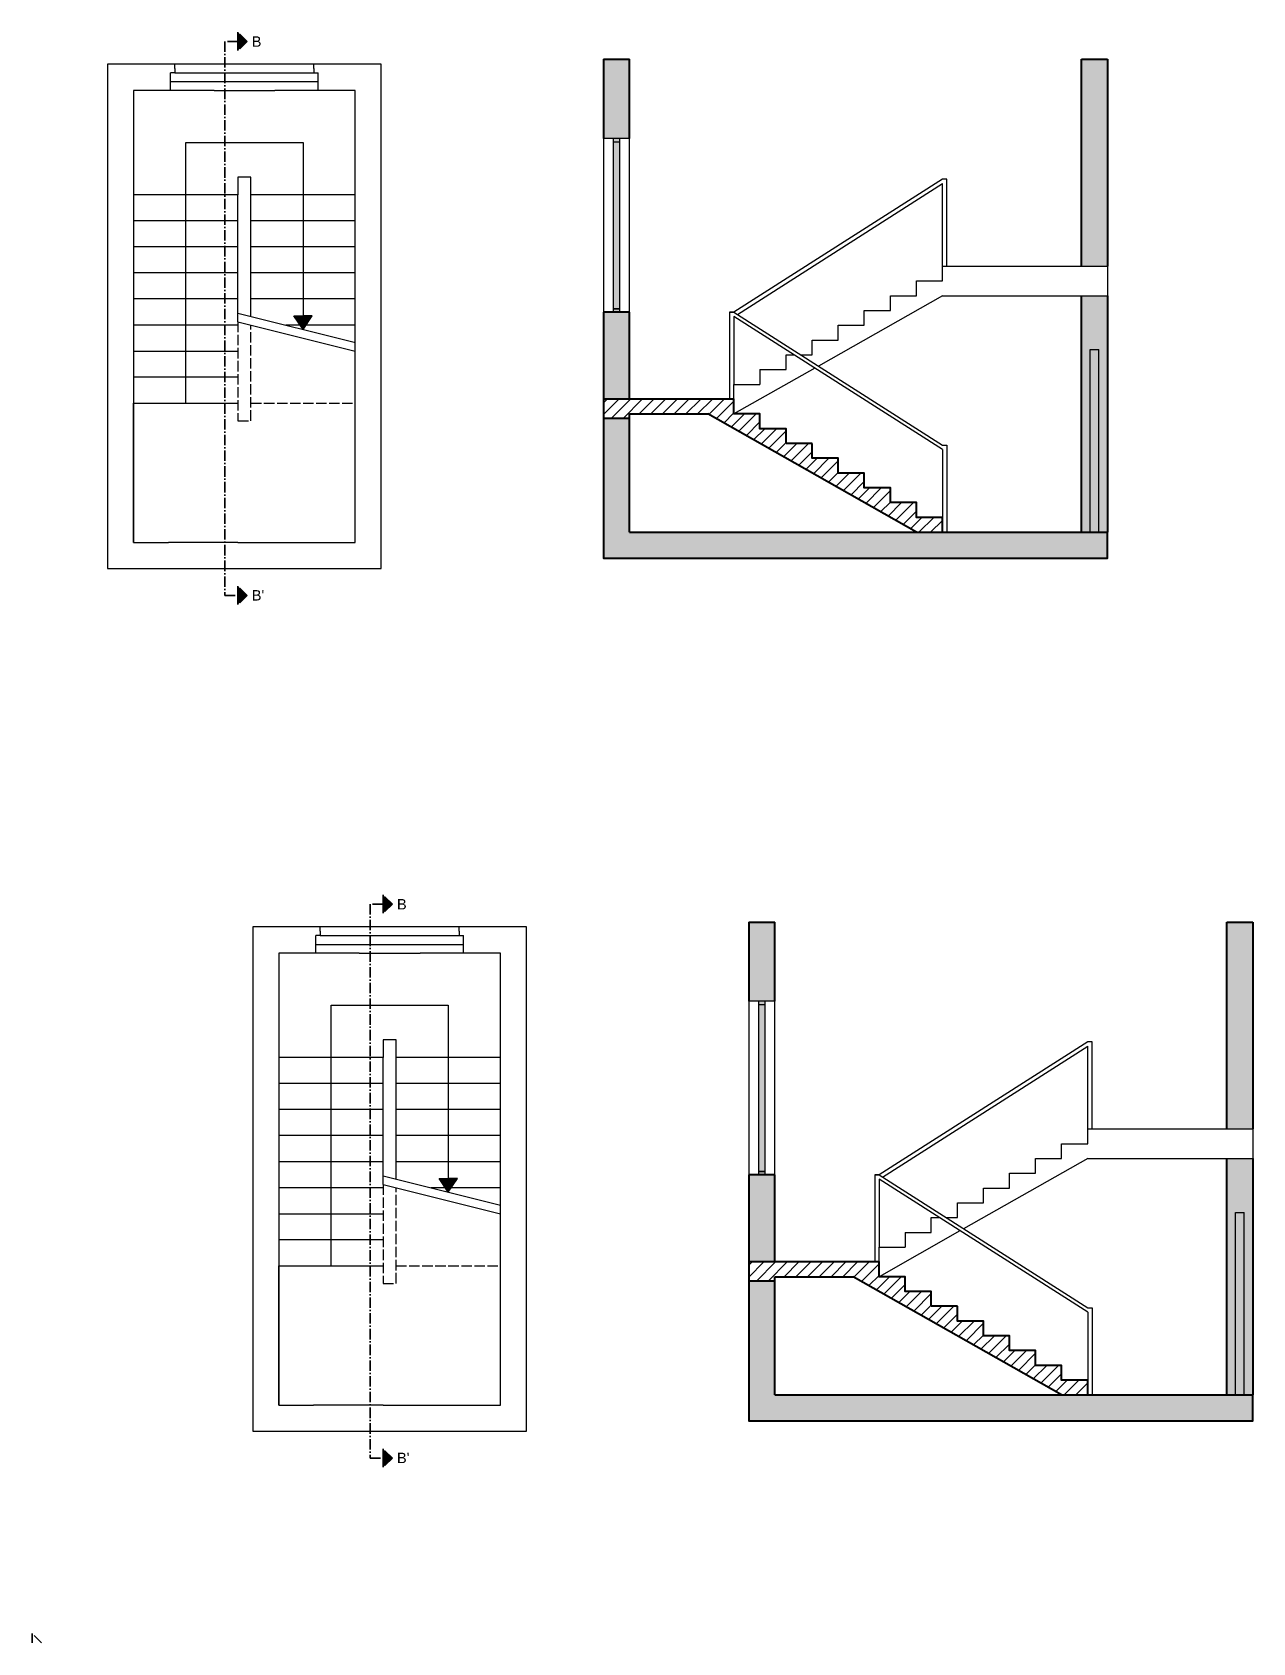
# Model space of a CAD drawing. Header units: millimetres. Extents: x -10077 to 9897, y -674 to 9335.
# Drawn here: x 3005 to 4410, y 76 to 1929 of the extents above; entities that cross this region are included whole.
import ezdxf

# ---------------------------------------------------------------- set-up
doc = ezdxf.new("R2010")
doc.units = ezdxf.units.MM
doc.linetypes.add('ACAD_ISO02W100', pattern=[15, 12, -3])
doc.linetypes.add('ACAD_ISO10W100', pattern=[18, 12, -3, 0, -3])
doc.layers.add('linee di sezione', color=201, linetype='ACAD_ISO10W100', lineweight=35)
doc.layers.add('muri grandi', color=7, linetype='Continuous', lineweight=40)
for name, color, linetype in [('porte', 42, 'Continuous'), ('solid', 254, 'Continuous'), ('tratteggiata', 7, 'ACAD_ISO02W100'), ('vetro', 140, 'Continuous')]:
    doc.layers.add(name, color=color, linetype=linetype)
doc.styles.get("Standard").update_dxf_attribs({"font": 'arial.ttf'})

msp = doc.modelspace()

# ---------------------------------------------------------------- texts
at = {"layer": 'linee di sezione', "char_height": 12, "attachment_point": 1}
for s, insert in [('B', (3258.1, 1924)), ("B'", (3258.1, 1287)), ('B', (3425.2, 931.6)), ("B'", (3425.2, 294.7))]:
    msp.add_mtext_dynamic_manual_height_columns(s, width=22.148, gutter_width=12.5, heights=[0], dxfattribs=dict(at, insert=insert))

# ---------------------------------------------------------------- hatches: boundary and pattern name
h = msp.add_hatch(color=256)
h.dxf.hatch_style = 1
h.paths.add_polyline_path([(3317.2, 1586.9), (3327.8, 1602.5), (3317.2, 1602.5), (3306.6, 1602.5)])
h = msp.add_hatch()
h.set_pattern_fill('ANSI31', color=256, scale=3)
h.set_pattern_definition([(45, (-254.4135, 104.243), (-6.735192, 6.735192), [])])
h.paths.add_polyline_path([(3812.9, 1506.6), (3662.9, 1506.6), (3662.9, 1484.6), (3692.9, 1484.6), (3692.9, 1489.6), (3782.9, 1489.6), (4022.9, 1353.6), (4052.9, 1353.6), (4052.9, 1370.6), (4022.9, 1370.6), (4022.9, 1387.6), (3992.9, 1387.6), (3992.9, 1404.6), (3962.9, 1404.6), (3962.9, 1421.6), (3932.9, 1421.6), (3932.9, 1438.6), (3902.9, 1438.6), (3902.9, 1455.6), (3872.9, 1455.6), (3872.9, 1472.6), (3842.9, 1472.6), (3842.9, 1489.6), (3812.9, 1489.6)])
h = msp.add_hatch(color=256)
h.dxf.hatch_style = 1
h.paths.add_polyline_path([(3484.3, 594.5), (3494.9, 610.1), (3484.3, 610.1), (3473.7, 610.1)])
h = msp.add_hatch()
h.set_pattern_fill('ANSI31', color=256, scale=3)
h.set_pattern_definition([(45, (-87.376, -888.119), (-6.735192, 6.735192), [])])
h.paths.add_polyline_path([(3980, 514.2), (3830, 514.2), (3830, 492.2), (3860, 492.2), (3860, 497.2), (3950, 497.2), (4190, 361.2), (4220, 361.2), (4220, 378.2), (4190, 378.2), (4190, 395.2), (4160, 395.2), (4160, 412.2), (4130, 412.2), (4130, 429.2), (4100, 429.2), (4100, 446.2), (4070, 446.2), (4070, 463.2), (4040, 463.2), (4040, 480.2), (4010, 480.2), (4010, 497.2), (3980, 497.2)])
at = {"layer": 'linee di sezione'}
h = msp.add_hatch(color=256, dxfattribs=at)
h.dxf.hatch_style = 1
h.paths.add_polyline_path([(3252.8, 1918.2), (3242.2, 1928.8), (3242.2, 1918.2), (3242.2, 1907.6)])
h = msp.add_hatch(color=256, dxfattribs=at)
h.dxf.hatch_style = 1
h.paths.add_polyline_path([(3252.8, 1280.9), (3242.2, 1291.5), (3242.2, 1280.9), (3242.2, 1270.3)])
h = msp.add_hatch(color=256, dxfattribs=at)
h.dxf.hatch_style = 1
h.paths.add_polyline_path([(3419.9, 925.8), (3409.2, 936.4), (3409.2, 925.8), (3409.2, 915.2)])
h = msp.add_hatch(color=256, dxfattribs=at)
h.dxf.hatch_style = 1
h.paths.add_polyline_path([(3419.9, 288.5), (3409.2, 299.2), (3409.2, 288.5), (3409.2, 277.9)])
at = {"layer": 'porte'}
h = msp.add_hatch(color=256, dxfattribs=at)
h.dxf.hatch_style = 1
h.paths.add_polyline_path([(3681.7, 1806.6), (3674.1, 1806.6), (3674.1, 1802.8), (3681.7, 1802.8)])
h.paths.add_polyline_path([(3681.7, 1610.4), (3674.1, 1610.4), (3674.1, 1606.6), (3681.7, 1606.6)])
h = msp.add_hatch(color=256, dxfattribs=at)
h.dxf.hatch_style = 1
h.paths.add_polyline_path([(4232.9, 1563.6), (4222.9, 1563.6), (4222.9, 1353.6), (4232.9, 1353.6)])
h = msp.add_hatch(color=256, dxfattribs=at)
h.dxf.hatch_style = 1
h.paths.add_polyline_path([(3848.8, 814.2), (3841.2, 814.2), (3841.2, 810.4), (3848.8, 810.4)])
h.paths.add_polyline_path([(3848.8, 618.1), (3841.2, 618.1), (3841.2, 614.2), (3848.8, 614.2)])
h = msp.add_hatch(color=256, dxfattribs=at)
h.dxf.hatch_style = 1
h.paths.add_polyline_path([(4400, 571.2), (4390, 571.2), (4390, 361.2), (4400, 361.2)])
at = {"layer": 'solid'}
h = msp.add_hatch(color=256, dxfattribs=at)
h.dxf.hatch_style = 1
h.paths.add_polyline_path([(4242.9, 1625.6), (4212.9, 1625.6), (4212.9, 1353.6), (4222.9, 1353.6), (4222.9, 1563.6), (4232.9, 1563.6), (4232.9, 1353.6), (4242.9, 1353.6)])
h.paths.add_polyline_path([(4242.9, 1353.6), (4232.9, 1353.6), (4212.9, 1353.6), (4052.9, 1353.6), (4022.9, 1353.6), (3692.9, 1353.6), (3692.9, 1484.6), (3662.9, 1484.6), (3662.9, 1353.6), (3662.9, 1323.6), (4242.9, 1323.6)])
h.paths.add_polyline_path([(3692.9, 1606.6), (3662.9, 1606.6), (3662.9, 1506.6), (3692.9, 1506.6)])
h.paths.add_polyline_path([(3692.9, 1897.6), (3662.9, 1897.6), (3662.9, 1806.6), (3692.9, 1806.6)])
h = msp.add_hatch(color=256, dxfattribs=at)
h.dxf.hatch_style = 1
h.paths.add_polyline_path([(4242.9, 1897.6), (4212.9, 1897.6), (4212.9, 1659.6), (4242.9, 1659.6)])
h = msp.add_hatch(color=256, dxfattribs=at)
h.dxf.hatch_style = 1
h.paths.add_polyline_path([(4410, 633.2), (4380, 633.2), (4380, 361.2), (4390, 361.2), (4390, 571.2), (4400, 571.2), (4400, 361.2), (4410, 361.2)])
h.paths.add_polyline_path([(4410, 361.2), (4400, 361.2), (4380, 361.2), (4220, 361.2), (4190, 361.2), (3860, 361.2), (3860, 492.2), (3830, 492.2), (3830, 361.2), (3830, 331.2), (4410, 331.2)])
h.paths.add_polyline_path([(3860, 614.2), (3830, 614.2), (3830, 514.2), (3860, 514.2)])
h.paths.add_polyline_path([(3860, 905.2), (3830, 905.2), (3830, 814.2), (3860, 814.2)])
h = msp.add_hatch(color=256, dxfattribs=at)
h.dxf.hatch_style = 1
h.paths.add_polyline_path([(4410, 905.2), (4380, 905.2), (4380, 667.2), (4410, 667.2)])
at = {"layer": 'vetro'}
h = msp.add_hatch(color=256, dxfattribs=at)
h.dxf.hatch_style = 1
h.paths.add_polyline_path([(3681.7, 1802.8), (3674.1, 1802.8), (3674.1, 1610.4), (3681.7, 1610.4)])
h = msp.add_hatch(color=256, dxfattribs=at)
h.dxf.hatch_style = 1
h.paths.add_polyline_path([(3848.8, 810.4), (3841.2, 810.4), (3841.2, 618.1), (3848.8, 618.1)])

# ---------------------------------------------------------------- linework, layer by layer
for p, q in [((3169.7, 1886.9), (3169.7, 1891.9)), ((3329.7, 1886.9), (3329.7, 1891.9)), ((3164.7, 1861.9), (3164.7, 1881.9)), ((3169.7, 1881.9), (3164.7, 1881.9)), ((3164.7, 1871.9), (3334.7, 1871.9)), ((3169.7, 1886.9), (3169.7, 1881.9)), ((3169.7, 1881.9), (3329.7, 1881.9)), ((3329.7, 1886.9), (3329.7, 1881.9)), ((3329.7, 1881.9), (3334.7, 1881.9)), ((3334.7, 1861.9), (3334.7, 1881.9)), ((3122.2, 1861.9), (3122.2, 1341.9)), ((3214.7, 1861.9), (3122.2, 1861.9)), ((3214.7, 1861.9), (3284.7, 1861.9)), ((3377.2, 1861.9), (3284.7, 1861.9)), ((3377.2, 1341.9), (3377.2, 1861.9)), ((3182.2, 1501.9), (3182.2, 1801.9)), ((3182.2, 1801.9), (3317.2, 1801.9)), ((3317.2, 1801.9), (3317.2, 1586.9)), ((3257.2, 1761.9), (3242.2, 1761.9)), ((3242.2, 1761.9), (3242.2, 1741.9)), ((3257.2, 1601.9), (3257.2, 1761.9)), ((3242.2, 1741.9), (3122.2, 1741.9)), ((3242.2, 1711.9), (3242.2, 1741.9)), ((3377.2, 1741.9), (3257.2, 1741.9)), ((3242.2, 1711.9), (3122.2, 1711.9)), ((3242.2, 1681.9), (3242.2, 1711.9)), ((3377.2, 1711.9), (3257.2, 1711.9)), ((3242.2, 1681.9), (3122.2, 1681.9)), ((3242.2, 1651.9), (3242.2, 1681.9)), ((3377.2, 1681.9), (3257.2, 1681.9)), ((3242.2, 1621.9), (3122.2, 1621.9)), ((3242.2, 1595.6), (3242.2, 1621.9)), ((3377.2, 1621.9), (3257.2, 1621.9)), ((3242.2, 1591.9), (3122.2, 1591.9)), ((3377.2, 1591.9), (3297.2, 1591.9)), ((3122.2, 1561.9), (3242.2, 1561.9)), ((3242.2, 1531.9), (3122.2, 1531.9)), ((3122.2, 1341.9), (3122.2, 1501.9)), ((3122.2, 1501.9), (3242.2, 1501.9)), ((3122.2, 1341.9), (3162.2, 1341.9)), ((3242.2, 1341.9), (3162.2, 1341.9)), ((3242.2, 1341.9), (3377.2, 1341.9)), ((3331.8, 869.5), (3331.8, 889.5)), ((3336.8, 889.5), (3331.8, 889.5)), ((3336.8, 894.5), (3336.8, 899.5)), ((3336.8, 894.5), (3336.8, 889.5)), ((3336.8, 889.5), (3496.8, 889.5)), ((3496.8, 894.5), (3496.8, 899.5)), ((3496.8, 894.5), (3496.8, 889.5)), ((3496.8, 889.5), (3501.8, 889.5)), ((3501.8, 869.5), (3501.8, 889.5)), ((3331.8, 879.5), (3501.8, 879.5)), ((3289.3, 869.5), (3289.3, 349.5)), ((3381.8, 869.5), (3289.3, 869.5)), ((3381.8, 869.5), (3451.8, 869.5)), ((3544.3, 869.5), (3451.8, 869.5)), ((3544.3, 349.5), (3544.3, 869.5)), ((3349.3, 509.5), (3349.3, 809.5)), ((3349.3, 809.5), (3484.3, 809.5)), ((3484.3, 809.5), (3484.3, 594.5)), ((3424.3, 769.5), (3409.3, 769.5)), ((3409.3, 769.5), (3409.3, 749.5)), ((3424.3, 609.5), (3424.3, 769.5)), ((3409.3, 749.5), (3289.3, 749.5)), ((3409.3, 719.5), (3409.3, 749.5)), ((3544.3, 749.5), (3424.3, 749.5)), ((3409.3, 719.5), (3289.3, 719.5)), ((3409.3, 689.5), (3409.3, 719.5)), ((3544.3, 719.5), (3424.3, 719.5)), ((3409.3, 689.5), (3289.3, 689.5)), ((3409.3, 659.5), (3409.3, 689.5)), ((3544.3, 689.5), (3424.3, 689.5)), ((3409.3, 629.5), (3289.3, 629.5)), ((3409.3, 603.3), (3409.3, 629.5)), ((3544.3, 629.5), (3424.3, 629.5)), ((3409.3, 599.5), (3289.3, 599.5)), ((3544.3, 599.5), (3464.3, 599.5)), ((3289.3, 569.5), (3409.3, 569.5)), ((3409.3, 539.5), (3289.3, 539.5)), ((3289.3, 349.5), (3289.3, 509.5)), ((3289.3, 509.5), (3409.3, 509.5)), ((3289.3, 349.5), (3329.3, 349.5)), ((3409.3, 349.5), (3329.3, 349.5)), ((3409.3, 349.5), (3544.3, 349.5))]:
    msp.add_line(p, q)
for points in [[(3242.2, 1311.9), (3407.2, 1311.9), (3407.2, 1891.9), (3092.2, 1891.9), (3092.2, 1311.9), (3242.2, 1311.9)], [(3662.9, 1806.6), (3662.9, 1606.6)], [(3692.9, 1806.6), (3662.9, 1806.6)], [(3674.1, 1806.6), (3674.1, 1802.8), (3681.7, 1802.8), (3681.7, 1806.6)], [(3674.1, 1802.8), (3674.1, 1610.4)], [(3681.7, 1610.4), (3681.7, 1802.8)], [(3692.9, 1606.6), (3692.9, 1806.6)], [(4057.9, 1759.6), (4052.9, 1759.6), (3812.9, 1606.6)], [(3816.9, 1604.1), (4052.9, 1754.6)], [(4052.9, 1659.6), (4052.9, 1754.6)], [(4057.9, 1659.6), (4057.9, 1759.6)], [(3242.2, 1621.9), (3242.2, 1651.9), (3122.2, 1651.9)], [(3377.2, 1621.9), (3377.2, 1651.9), (3257.2, 1651.9)], [(4052.9, 1642.6), (4052.9, 1659.6), (4242.9, 1659.6)], [(4242.9, 1659.6), (4242.9, 1625.6)], [(4022.9, 1625.6), (4022.9, 1642.6), (4052.9, 1642.6)], [(3889.8, 1557.6), (3902.9, 1557.6), (3902.9, 1574.6), (3932.9, 1574.6), (3932.9, 1591.6), (3962.9, 1591.6), (3962.9, 1608.6), (3992.9, 1608.6), (3992.9, 1625.6), (4022.9, 1625.6)], [(4052.9, 1625.6), (3910.1, 1544.7)], [(4052.9, 1625.6), (4242.9, 1625.6)], [(3242.2, 1605.6), (3377.3, 1571.9)], [(3242.2, 1595.6), (3377.2, 1561.9)], [(3317.2, 1586.9), (3306.6, 1602.5), (3317.2, 1602.5)], [(3317.2, 1586.9), (3327.8, 1602.5), (3317.2, 1602.5)], [(3681.7, 1606.6), (3681.7, 1610.4), (3674.1, 1610.4), (3674.1, 1606.6)], [(3674.1, 1610.4), (3681.7, 1610.4)], [(3812.9, 1606.6), (3807.9, 1606.6), (3807.9, 1506.6)], [(3807.9, 1606.6), (3812.9, 1606.6), (4052.9, 1453.6)], [(3812.9, 1601.6), (3812.9, 1523.6)], [(4052.9, 1448.6), (3812.9, 1601.6)], [(3872.9, 1557.6), (3882, 1557.6)], [(3872.9, 1540.6), (3872.9, 1557.6)], [(4222.9, 1353.6), (4222.9, 1563.6)], [(4222.9, 1563.6), (4232.9, 1563.6)], [(4232.9, 1353.6), (4232.9, 1563.6)], [(3905.9, 1542.3), (3812.9, 1489.6)], [(3842.9, 1540.6), (3872.9, 1540.6)], [(3842.9, 1540.6), (3842.9, 1523.6)], [(3812.9, 1506.6), (3812.9, 1523.6), (3842.9, 1523.6)], [(4052.9, 1453.6), (4057.9, 1453.6), (4057.9, 1353.6)], [(4052.9, 1448.6), (4052.9, 1370.6)], [(4242.9, 1353.6), (4212.9, 1353.6)], [(4222.9, 1353.6), (4232.9, 1353.6)], [(3409.3, 319.5), (3574.3, 319.5), (3574.3, 899.5), (3259.3, 899.5), (3259.3, 319.5), (3409.3, 319.5)], [(3830, 814.2), (3830, 614.2)], [(3860, 814.2), (3830, 814.2)], [(3841.2, 814.2), (3841.2, 810.4), (3848.8, 810.4), (3848.8, 814.2)], [(3841.2, 810.4), (3841.2, 618.1)], [(3848.8, 618.1), (3848.8, 810.4)], [(3860, 614.2), (3860, 814.2)], [(4225, 767.2), (4220, 767.2), (3980, 614.2)], [(3983.9, 611.7), (4220, 762.2)], [(4220, 667.2), (4220, 762.2)], [(4225, 667.2), (4225, 767.2)], [(4220, 650.2), (4220, 667.2), (4410, 667.2)], [(4410, 667.2), (4410, 633.2)], [(3409.3, 629.5), (3409.3, 659.5), (3289.3, 659.5)], [(3544.3, 629.5), (3544.3, 659.5), (3424.3, 659.5)], [(4190, 633.2), (4190, 650.2), (4220, 650.2)], [(4056.8, 565.2), (4070, 565.2), (4070, 582.2), (4100, 582.2), (4100, 599.2), (4130, 599.2), (4130, 616.2), (4160, 616.2), (4160, 633.2), (4190, 633.2)], [(4220, 633.2), (4077.1, 552.3)], [(4220, 633.2), (4410, 633.2)], [(3409.3, 613.3), (3544.3, 579.5)], [(3848.8, 614.2), (3848.8, 618.1), (3841.2, 618.1), (3841.2, 614.2)], [(3841.2, 618.1), (3848.8, 618.1)], [(3980, 614.2), (3975, 614.2), (3975, 514.2)], [(3975, 614.2), (3980, 614.2), (4220, 461.2)], [(3409.3, 603.3), (3544.3, 569.5)], [(3484.3, 594.5), (3473.7, 610.1), (3484.3, 610.1)], [(3484.3, 594.5), (3494.9, 610.1), (3484.3, 610.1)], [(3980, 609.2), (3980, 531.2)], [(4220, 456.2), (3980, 609.2)], [(4040, 565.2), (4049, 565.2)], [(4040, 548.2), (4040, 565.2)], [(4390, 361.2), (4390, 571.2)], [(4390, 571.2), (4400, 571.2)], [(4400, 361.2), (4400, 571.2)], [(4073, 549.9), (3980, 497.2)], [(4010, 548.2), (4040, 548.2)], [(4010, 548.2), (4010, 531.2)], [(3980, 514.2), (3980, 531.2), (4010, 531.2)], [(4220, 461.2), (4225, 461.2), (4225, 361.2)], [(4220, 456.2), (4220, 378.2)], [(4410, 361.2), (4380, 361.2)], [(4390, 361.2), (4400, 361.2)]]:
    msp.add_lwpolyline(points)
at = {"layer": 'linee di sezione'}
for points in [[(3252.8, 1918.2), (3242.2, 1928.8), (3242.2, 1918.2)], [(3242.2, 1918.2), (3227.2, 1918.2), (3227.2, 1280.9), (3242.2, 1280.9)], [(3252.8, 1918.2), (3242.2, 1907.6), (3242.2, 1918.2)], [(3252.8, 1280.9), (3242.2, 1291.5), (3242.2, 1280.9)], [(3252.8, 1280.9), (3242.2, 1270.3), (3242.2, 1280.9)], [(3419.9, 925.8), (3409.2, 936.4), (3409.2, 925.8)], [(3409.2, 925.8), (3394.2, 925.8), (3394.2, 288.5), (3409.2, 288.5)], [(3419.9, 925.8), (3409.2, 915.2), (3409.2, 925.8)], [(3419.9, 288.5), (3409.2, 299.2), (3409.2, 288.5)], [(3419.9, 288.5), (3409.2, 277.9), (3409.2, 288.5)], [(3016.1, 76), (3005.5, 86.7), (3005.5, 76)]]:
    msp.add_lwpolyline(points, dxfattribs=at)
at = {"layer": 'muri grandi'}
for points in [[(3662.9, 1897.6), (3662.9, 1806.6)], [(3662.9, 1897.6), (3692.9, 1897.6)], [(3692.9, 1806.6), (3692.9, 1897.6)], [(4212.9, 1659.6), (4212.9, 1897.6)], [(4212.9, 1897.6), (4242.9, 1897.6)], [(4242.9, 1897.6), (4242.9, 1659.6)], [(4212.9, 1353.6), (4212.9, 1625.6)], [(4242.9, 1625.6), (4242.9, 1353.6)], [(3662.9, 1606.6), (3662.9, 1506.6)], [(3692.9, 1606.6), (3662.9, 1606.6)], [(3692.9, 1506.6), (3692.9, 1606.6)], [(3662.9, 1506.6), (3662.9, 1484.6)], [(3872.9, 1455.6), (3872.9, 1472.6), (3842.9, 1472.6), (3842.9, 1489.6), (3812.9, 1489.6), (3812.9, 1506.6), (3662.9, 1506.6)], [(3662.9, 1484.6), (3662.9, 1353.6)], [(3692.9, 1484.6), (3662.9, 1484.6)], [(3692.9, 1484.6), (3692.9, 1489.6)], [(3692.9, 1489.6), (3782.9, 1489.6)], [(3692.9, 1353.6), (3692.9, 1484.6)], [(4022.9, 1353.6), (3782.9, 1489.6)], [(3902.9, 1455.6), (3872.9, 1455.6)], [(4052.9, 1353.6), (4052.9, 1370.6), (4022.9, 1370.6), (4022.9, 1387.6), (3992.9, 1387.6), (3992.9, 1404.6), (3962.9, 1404.6), (3962.9, 1421.6), (3932.9, 1421.6), (3932.9, 1438.6), (3902.9, 1438.6), (3902.9, 1455.6)], [(3662.9, 1353.6), (3662.9, 1323.6), (4242.9, 1323.6), (4242.9, 1353.6)], [(3692.9, 1353.6), (4022.9, 1353.6)], [(4022.9, 1353.6), (4052.9, 1353.6)], [(4052.9, 1353.6), (4242.9, 1353.6)], [(3830, 905.2), (3830, 814.2)], [(3830, 905.2), (3860, 905.2)], [(3860, 814.2), (3860, 905.2)], [(4380, 667.2), (4380, 905.2)], [(4380, 905.2), (4410, 905.2)], [(4410, 905.2), (4410, 667.2)], [(4380, 361.2), (4380, 633.2)], [(4410, 633.2), (4410, 361.2)], [(3830, 614.2), (3830, 514.2)], [(3860, 614.2), (3830, 614.2)], [(3860, 514.2), (3860, 614.2)], [(3830, 514.2), (3830, 492.2)], [(4040, 463.2), (4040, 480.2), (4010, 480.2), (4010, 497.2), (3980, 497.2), (3980, 514.2), (3830, 514.2)], [(3830, 492.2), (3830, 361.2)], [(3860, 492.2), (3830, 492.2)], [(3860, 492.2), (3860, 497.2)], [(3860, 497.2), (3950, 497.2)], [(3860, 361.2), (3860, 492.2)], [(4190, 361.2), (3950, 497.2)], [(4070, 463.2), (4040, 463.2)], [(4220, 361.2), (4220, 378.2), (4190, 378.2), (4190, 395.2), (4160, 395.2), (4160, 412.2), (4130, 412.2), (4130, 429.2), (4100, 429.2), (4100, 446.2), (4070, 446.2), (4070, 463.2)], [(3830, 361.2), (3830, 331.2), (4410, 331.2), (4410, 361.2)], [(3860, 361.2), (4190, 361.2)], [(4190, 361.2), (4220, 361.2)], [(4220, 361.2), (4410, 361.2)]]:
    msp.add_lwpolyline(points, dxfattribs=at)
at = {"layer": 'porte'}
for points in [[(3674.1, 1606.6), (3681.7, 1606.6)], [(3841.2, 614.2), (3848.8, 614.2)]]:
    msp.add_lwpolyline(points, dxfattribs=at)
at = {"layer": 'tratteggiata'}
for points in [[(3242.2, 1595.6), (3242.2, 1481.9), (3257.2, 1481.9), (3257.2, 1591.9)], [(3257.2, 1501.9), (3377.2, 1501.9)], [(3409.3, 603.3), (3409.3, 489.5), (3424.3, 489.5), (3424.3, 599.5)], [(3424.3, 509.5), (3544.3, 509.5)]]:
    msp.add_lwpolyline(points, dxfattribs=at)

msp.set_redraw_order([(e.dxf.handle, doc.entitydb.next_handle()) for e in msp.query("TEXT MTEXT ATTDEF DIMENSION ARC_DIMENSION")])  # texts and dimensions are drawn at this point

doc.saveas('drawing.dxf')
